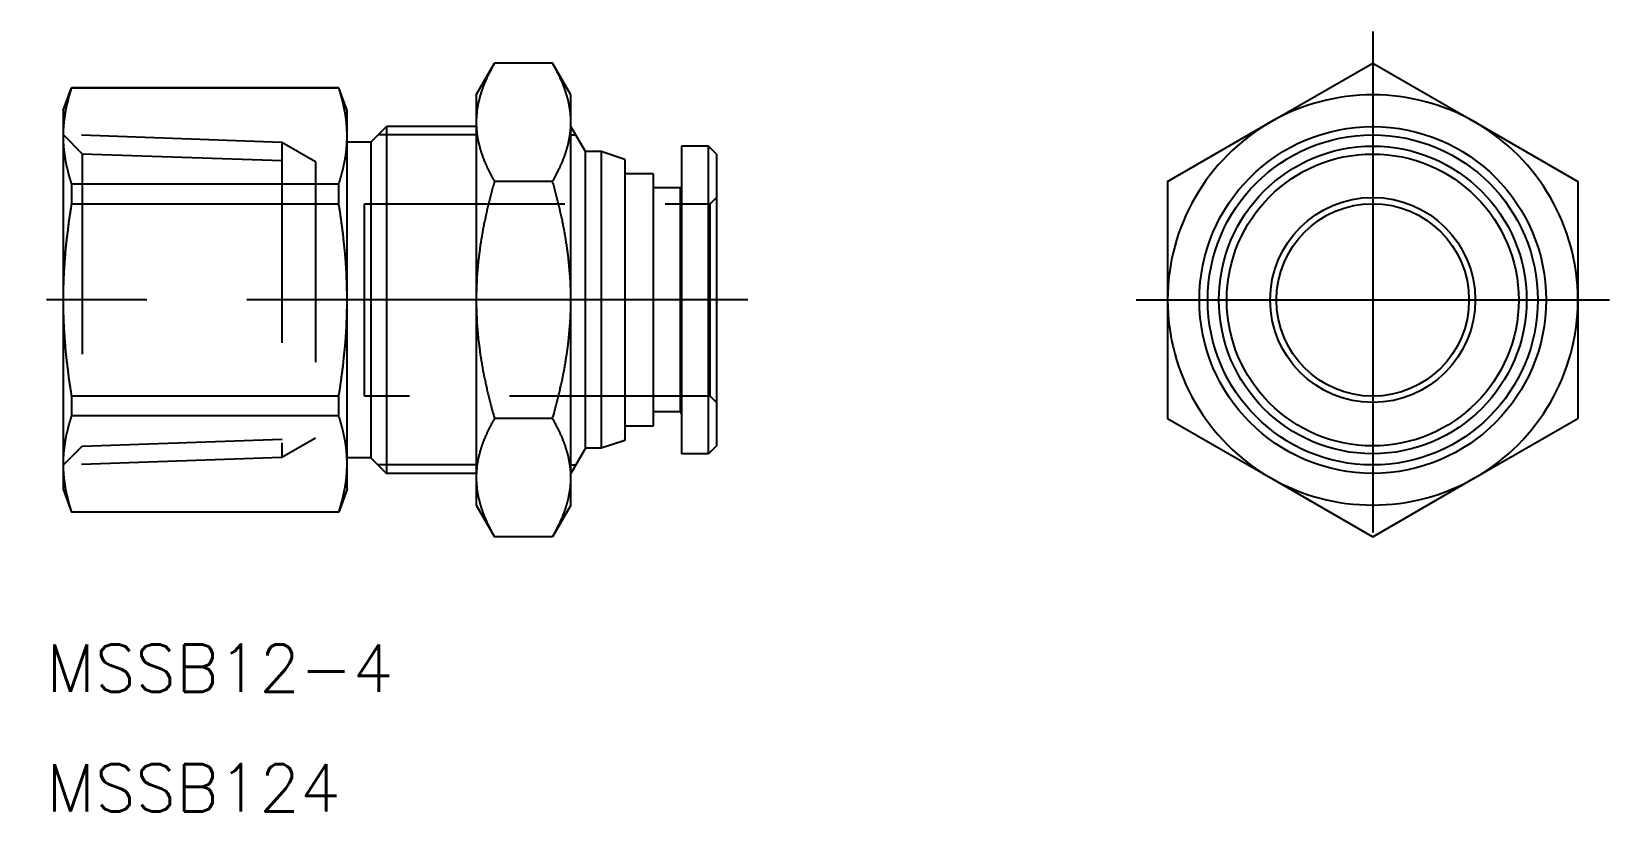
# Model space of a CAD drawing. Extents: x -2 to 98, y -32 to 17.
import ezdxf

# ---------------------------------------------------------------- set-up
doc = ezdxf.new("R2010")
doc.units = 0
doc.linetypes.add('CENTER', pattern=[50.8, 31.75, -6.35, 6.35, -6.35])
doc.linetypes.add('DASHED', pattern=[19.05, 12.7, -6.35])
doc.layers.get('0').update_dxf_attribs({"linetype": 'CONTINUOUS'})
doc.layers.add('CENTER', color=1, linetype='CENTER')
doc.styles.get("Standard").update_dxf_attribs({"font": 'txt.shx', "height": 3, "bigfont": 'bigfont.shx'})

msp = doc.modelspace()

# ---------------------------------------------------------------- texts
at = {"color": 7, "linetype": 'CONTINUOUS'}
for s, p in [('MSSB12-4', (-1.07, -24.83)), ('MSSB124', (-1.07, -32.42))]:
    msp.add_text(s, height=3, dxfattribs=at).set_placement(p)

# ---------------------------------------------------------------- linework, layer by layer
at = {"color": 7, "linetype": 'CONTINUOUS'}
for p, q in [((26.18, 13), (27.34, 15.01)), ((31.02, 15.01), (27.34, 15.01)), ((32.18, 13), (31.02, 15.01)), ((76.5, 11.26), (83, 15.01)), ((83, 15.01), (89.5, 11.26)), ((0, 12), (0.53, 13.45)), ((17.47, 13.45), (0.53, 13.45)), ((0.53, 13.45), (0.53, 13.43)), ((17.47, 13.43), (0.53, 13.43)), ((18, 12), (17.47, 13.45)), ((17.47, 13.43), (17.47, 13.45)), ((26.18, 13), (26.18, 11.26)), ((32.18, 11.26), (32.18, 13)), ((0, 12), (0, 10.39)), ((18, 10.39), (18, 12)), ((26.18, 11.26), (26.18, 0)), ((32.18, 0), (32.18, 11.26)), ((70, 7.51), (76.5, 11.26)), ((89.5, 11.26), (96, 7.51)), ((0, 10.39), (0, 0)), ((18, 0), (18, 10.39)), ((19.5, 10), (20.5, 11)), ((20.5, 11), (20.5, -11)), ((26.18, 11), (20.5, 11)), ((33.1, 9.4), (32.18, 10.99)), ((19.5, 10), (18, 10)), ((19.5, 10), (19.5, -10)), ((33.1, -9.4), (33.1, 9.4)), ((34.1, 9.4), (33.1, 9.4)), ((34.1, 9.4), (34.1, -9.4)), ((35.6, 8.9), (34.1, 9.4)), ((39.2, 9.75), (39.2, -9.75)), ((40.9, 9.75), (39.2, 9.75)), ((40.9, -9.75), (40.9, 9.75)), ((41.4, 9.25), (40.9, 9.75)), ((41.4, 9.25), (41.4, -9.25)), ((35.6, 8.9), (35.6, -8.9)), ((0.53, 7.35), (17.47, 7.35)), ((0.53, 7.35), (0.53, 6.07)), ((17.47, 6.07), (17.47, 7.35)), ((31.02, 7.51), (27.34, 7.51)), ((37.4, 8), (35.6, 8)), ((37.4, 8), (37.4, -8)), ((39.1, 7.1), (37.4, 7.1)), ((39.1, 7.1), (39.2, 7.2)), ((39.1, 7.1), (39.1, -7.1)), ((70, 7.51), (70, 0)), ((96, 7.51), (96, 0)), ((17.47, 6.07), (0.53, 6.07)), ((0, 0), (0, -10.39)), ((18, -10.39), (18, 0)), ((26.18, 0), (26.18, -11.26)), ((32.18, -11.26), (32.18, 0)), ((70, 0), (70, -7.51)), ((96, 0), (96, -7.51)), ((0.53, -6.07), (0.53, -7.35)), ((0.53, -6.07), (17.47, -6.07)), ((17.47, -7.35), (17.47, -6.07)), ((17.47, -7.35), (0.53, -7.35)), ((31.02, -7.51), (27.34, -7.51)), ((37.4, -8), (35.6, -8)), ((39.1, -7.1), (37.4, -7.1)), ((39.1, -7.1), (39.2, -7.2)), ((70, -7.51), (76.5, -11.26)), ((89.5, -11.26), (96, -7.51)), ((35.6, -8.9), (34.1, -9.4)), ((19.5, -10), (18, -10)), ((19.5, -10), (20.5, -11)), ((33.1, -9.4), (32.18, -10.99)), ((34.1, -9.4), (33.1, -9.4)), ((40.9, -9.75), (39.2, -9.75)), ((41.4, -9.25), (40.9, -9.75)), ((0, -10.39), (0, -12)), ((18, -12), (18, -10.39)), ((26.18, -11), (20.5, -11)), ((0, -12), (0.53, -13.45)), ((18, -12), (17.47, -13.45)), ((26.18, -11.26), (26.18, -13)), ((32.18, -13), (32.18, -11.26)), ((76.5, -11.26), (83, -15.01)), ((83, -15.01), (89.5, -11.26)), ((26.18, -13), (27.34, -15.01)), ((32.18, -13), (31.02, -15.01)), ((0.53, -13.43), (17.47, -13.43)), ((0.53, -13.43), (0.53, -13.45)), ((17.47, -13.45), (0.53, -13.45)), ((17.47, -13.45), (17.47, -13.43)), ((31.02, -15.01), (27.34, -15.01))]:
    msp.add_line(p, q, dxfattribs=at)
at = {"color": 3, "linetype": 'DASHED'}
for p, q in [((13.86, 9.99), (0, 10.48)), ((0, 10.48), (1.2, 9.27)), ((1.2, 9.27), (1.2, -9.27)), ((1.2, 9.27), (16, 8.76)), ((13.86, 9.99), (13.86, -9.99)), ((16, 8.76), (13.86, 9.99)), ((16, 8.76), (16, -8.76)), ((19.1, 6.1), (41, 6.1)), ((19.1, -6.1), (19.1, 6.1)), ((41, 6.1), (41.4, 6.5)), ((41, -6.1), (41, 6.1)), ((41, -6.1), (19.1, -6.1)), ((41.4, -6.5), (41, -6.1)), ((1.2, -9.27), (16, -8.76)), ((16, -8.76), (13.86, -9.99)), ((0, -10.48), (1.2, -9.27)), ((13.86, -9.99), (0, -10.48))]:
    msp.add_line(p, q, dxfattribs=at)
at = {"color": 3, "linetype": 'CONTINUOUS'}
for p, q in [((26.18, 10.46), (19.96, 10.46)), ((32.18, 10.46), (32.49, 10.46)), ((26.18, -10.46), (19.96, -10.46)), ((32.18, -10.46), (32.49, -10.46))]:
    msp.add_line(p, q, dxfattribs=at)
at = {"color": 7}
for points in [[(27.34, 15.01, 0), (27.32, 14.97, 0), (27.29, 14.93, 0), (27.27, 14.88, 0), (27.24, 14.84, 0), (27.22, 14.8, 0), (27.2, 14.76, 0), (27.17, 14.71, 0), (27.15, 14.67, 0), (27.13, 14.63, 0), (27.11, 14.59, 0), (27.09, 14.55, 0), (27.06, 14.51, 0), (27.04, 14.46, 0), (27.02, 14.42, 0), (27, 14.38, 0), (26.98, 14.34, 0), (26.96, 14.3, 0), (26.94, 14.26, 0), (26.92, 14.22, 0), (26.9, 14.18, 0), (26.88, 14.14, 0), (26.86, 14.1, 0), (26.85, 14.06, 0), (26.83, 14.02, 0), (26.81, 13.98, 0), (26.79, 13.94, 0), (26.77, 13.9, 0), (26.76, 13.86, 0), (26.74, 13.82, 0), (26.72, 13.78, 0), (26.71, 13.74, 0), (26.69, 13.7, 0), (26.67, 13.66, 0), (26.66, 13.62, 0), (26.64, 13.58, 0), (26.63, 13.54, 0), (26.61, 13.5, 0), (26.6, 13.46, 0), (26.58, 13.42, 0), (26.57, 13.38, 0), (26.56, 13.34, 0), (26.54, 13.3, 0), (26.53, 13.26, 0), (26.52, 13.23, 0), (26.5, 13.19, 0), (26.49, 13.15, 0), (26.48, 13.11, 0), (26.47, 13.07, 0), (26.45, 13.03, 0), (26.44, 12.99, 0), (26.43, 12.95, 0), (26.42, 12.91, 0), (26.41, 12.88, 0), (26.4, 12.84, 0), (26.39, 12.8, 0), (26.38, 12.76, 0), (26.37, 12.72, 0), (26.36, 12.68, 0), (26.35, 12.65, 0), (26.34, 12.61, 0), (26.33, 12.57, 0), (26.32, 12.53, 0), (26.31, 12.49, 0), (26.31, 12.45, 0), (26.3, 12.41, 0), (26.29, 12.38, 0), (26.28, 12.34, 0), (26.28, 12.3, 0), (26.27, 12.26, 0), (26.26, 12.22, 0), (26.26, 12.18, 0), (26.25, 12.15, 0), (26.24, 12.11, 0), (26.24, 12.07, 0), (26.23, 12.03, 0), (26.23, 11.99, 0), (26.22, 11.95, 0), (26.22, 11.92, 0), (26.21, 11.88, 0), (26.21, 11.84, 0), (26.21, 11.8, 0), (26.2, 11.76, 0), (26.2, 11.72, 0), (26.2, 11.68, 0), (26.19, 11.65, 0), (26.19, 11.61, 0), (26.19, 11.57, 0), (26.19, 11.53, 0), (26.18, 11.49, 0), (26.18, 11.45, 0), (26.18, 11.41, 0), (26.18, 11.38, 0), (26.18, 11.34, 0), (26.18, 11.3, 0), (26.18, 11.26, 0)], [(32.18, 11.26, 0), (32.18, 11.3, 0), (32.18, 11.34, 0), (32.18, 11.38, 0), (32.18, 11.41, 0), (32.18, 11.45, 0), (32.18, 11.49, 0), (32.17, 11.53, 0), (32.17, 11.57, 0), (32.17, 11.61, 0), (32.17, 11.65, 0), (32.16, 11.68, 0), (32.16, 11.72, 0), (32.16, 11.76, 0), (32.15, 11.8, 0), (32.15, 11.84, 0), (32.15, 11.88, 0), (32.14, 11.92, 0), (32.14, 11.95, 0), (32.13, 11.99, 0), (32.13, 12.03, 0), (32.12, 12.07, 0), (32.12, 12.11, 0), (32.11, 12.15, 0), (32.1, 12.18, 0), (32.1, 12.22, 0), (32.09, 12.26, 0), (32.08, 12.3, 0), (32.08, 12.34, 0), (32.07, 12.38, 0), (32.06, 12.41, 0), (32.05, 12.45, 0), (32.05, 12.49, 0), (32.04, 12.53, 0), (32.03, 12.57, 0), (32.02, 12.61, 0), (32.01, 12.65, 0), (32, 12.68, 0), (31.99, 12.72, 0), (31.98, 12.76, 0), (31.97, 12.8, 0), (31.96, 12.84, 0), (31.95, 12.88, 0), (31.94, 12.91, 0), (31.93, 12.95, 0), (31.92, 12.99, 0), (31.91, 13.03, 0), (31.89, 13.07, 0), (31.88, 13.11, 0), (31.87, 13.15, 0), (31.86, 13.19, 0), (31.84, 13.23, 0), (31.83, 13.26, 0), (31.82, 13.3, 0), (31.8, 13.34, 0), (31.79, 13.38, 0), (31.78, 13.42, 0), (31.76, 13.46, 0), (31.75, 13.5, 0), (31.73, 13.54, 0), (31.72, 13.58, 0), (31.7, 13.62, 0), (31.69, 13.66, 0), (31.67, 13.7, 0), (31.65, 13.74, 0), (31.64, 13.78, 0), (31.62, 13.82, 0), (31.6, 13.86, 0), (31.59, 13.9, 0), (31.57, 13.94, 0), (31.55, 13.98, 0), (31.53, 14.02, 0), (31.51, 14.06, 0), (31.5, 14.1, 0), (31.48, 14.14, 0), (31.46, 14.18, 0), (31.44, 14.22, 0), (31.42, 14.26, 0), (31.4, 14.3, 0), (31.38, 14.34, 0), (31.36, 14.38, 0), (31.34, 14.42, 0), (31.32, 14.46, 0), (31.3, 14.51, 0), (31.27, 14.55, 0), (31.25, 14.59, 0), (31.23, 14.63, 0), (31.21, 14.67, 0), (31.19, 14.71, 0), (31.16, 14.76, 0), (31.14, 14.8, 0), (31.12, 14.84, 0), (31.09, 14.88, 0), (31.07, 14.93, 0), (31.04, 14.97, 0), (31.02, 15.01, 0)], [(0.53, 13.43, 0), (0.52, 13.4, 0), (0.51, 13.36, 0), (0.49, 13.33, 0), (0.48, 13.29, 0), (0.47, 13.26, 0), (0.46, 13.23, 0), (0.45, 13.19, 0), (0.44, 13.16, 0), (0.43, 13.12, 0), (0.42, 13.09, 0), (0.41, 13.06, 0), (0.4, 13.02, 0), (0.39, 12.99, 0), (0.38, 12.96, 0), (0.37, 12.92, 0), (0.36, 12.89, 0), (0.35, 12.86, 0), (0.35, 12.82, 0), (0.34, 12.79, 0), (0.33, 12.76, 0), (0.32, 12.73, 0), (0.31, 12.69, 0), (0.3, 12.66, 0), (0.29, 12.63, 0), (0.29, 12.6, 0), (0.28, 12.56, 0), (0.27, 12.53, 0), (0.26, 12.5, 0), (0.25, 12.47, 0), (0.25, 12.43, 0), (0.24, 12.4, 0), (0.23, 12.37, 0), (0.22, 12.34, 0), (0.22, 12.31, 0), (0.21, 12.27, 0), (0.2, 12.24, 0), (0.2, 12.21, 0), (0.19, 12.18, 0), (0.18, 12.15, 0), (0.18, 12.11, 0), (0.17, 12.08, 0), (0.16, 12.05, 0), (0.16, 12.02, 0), (0.15, 11.99, 0), (0.15, 11.96, 0), (0.14, 11.92, 0), (0.13, 11.89, 0), (0.13, 11.86, 0), (0.12, 11.83, 0), (0.12, 11.8, 0), (0.11, 11.77, 0), (0.11, 11.73, 0), (0.1, 11.7, 0), (0.1, 11.67, 0), (0.09, 11.64, 0), (0.09, 11.61, 0), (0.08, 11.58, 0), (0.08, 11.55, 0), (0.08, 11.52, 0), (0.07, 11.48, 0), (0.07, 11.45, 0), (0.06, 11.42, 0), (0.06, 11.39, 0), (0.06, 11.36, 0), (0.05, 11.33, 0), (0.05, 11.3, 0), (0.05, 11.27, 0), (0.04, 11.24, 0), (0.04, 11.2, 0), (0.04, 11.17, 0), (0.03, 11.14, 0), (0.03, 11.11, 0), (0.03, 11.08, 0), (0.03, 11.05, 0), (0.02, 11.02, 0), (0.02, 10.99, 0), (0.02, 10.95, 0), (0.02, 10.92, 0), (0.02, 10.89, 0), (0.01, 10.86, 0), (0.01, 10.83, 0), (0.01, 10.8, 0), (0.01, 10.77, 0), (0.01, 10.74, 0), (0.01, 10.71, 0), (0, 10.67, 0), (0, 10.64, 0), (0, 10.61, 0), (0, 10.58, 0), (0, 10.55, 0), (0, 10.52, 0), (0, 10.49, 0), (0, 10.46, 0), (0, 10.42, 0), (0, 10.39, 0)], [(18, 10.39, 0), (18, 10.42, 0), (18, 10.46, 0), (18, 10.49, 0), (18, 10.52, 0), (18, 10.55, 0), (18, 10.58, 0), (18, 10.61, 0), (18, 10.64, 0), (18, 10.67, 0), (17.99, 10.71, 0), (17.99, 10.74, 0), (17.99, 10.77, 0), (17.99, 10.8, 0), (17.99, 10.83, 0), (17.99, 10.86, 0), (17.98, 10.89, 0), (17.98, 10.92, 0), (17.98, 10.95, 0), (17.98, 10.99, 0), (17.98, 11.02, 0), (17.97, 11.05, 0), (17.97, 11.08, 0), (17.97, 11.11, 0), (17.97, 11.14, 0), (17.96, 11.17, 0), (17.96, 11.2, 0), (17.96, 11.24, 0), (17.95, 11.27, 0), (17.95, 11.3, 0), (17.95, 11.33, 0), (17.94, 11.36, 0), (17.94, 11.39, 0), (17.94, 11.42, 0), (17.93, 11.45, 0), (17.93, 11.48, 0), (17.92, 11.52, 0), (17.92, 11.55, 0), (17.92, 11.58, 0), (17.91, 11.61, 0), (17.91, 11.64, 0), (17.9, 11.67, 0), (17.9, 11.7, 0), (17.89, 11.73, 0), (17.89, 11.77, 0), (17.88, 11.8, 0), (17.88, 11.83, 0), (17.87, 11.86, 0), (17.87, 11.89, 0), (17.86, 11.92, 0), (17.85, 11.96, 0), (17.85, 11.99, 0), (17.84, 12.02, 0), (17.84, 12.05, 0), (17.83, 12.08, 0), (17.82, 12.11, 0), (17.82, 12.15, 0), (17.81, 12.18, 0), (17.8, 12.21, 0), (17.8, 12.24, 0), (17.79, 12.27, 0), (17.78, 12.31, 0), (17.78, 12.34, 0), (17.77, 12.37, 0), (17.76, 12.4, 0), (17.75, 12.43, 0), (17.75, 12.47, 0), (17.74, 12.5, 0), (17.73, 12.53, 0), (17.72, 12.56, 0), (17.71, 12.6, 0), (17.71, 12.63, 0), (17.7, 12.66, 0), (17.69, 12.69, 0), (17.68, 12.73, 0), (17.67, 12.76, 0), (17.66, 12.79, 0), (17.65, 12.82, 0), (17.65, 12.86, 0), (17.64, 12.89, 0), (17.63, 12.92, 0), (17.62, 12.96, 0), (17.61, 12.99, 0), (17.6, 13.02, 0), (17.59, 13.06, 0), (17.58, 13.09, 0), (17.57, 13.12, 0), (17.56, 13.16, 0), (17.55, 13.19, 0), (17.54, 13.23, 0), (17.53, 13.26, 0), (17.52, 13.29, 0), (17.51, 13.33, 0), (17.49, 13.36, 0), (17.48, 13.4, 0), (17.47, 13.43, 0)], [(26.18, 11.26, 0), (26.18, 11.22, 0), (26.18, 11.18, 0), (26.18, 11.14, 0), (26.18, 11.1, 0), (26.18, 11.06, 0), (26.18, 11.03, 0), (26.19, 10.99, 0), (26.19, 10.95, 0), (26.19, 10.91, 0), (26.19, 10.87, 0), (26.2, 10.83, 0), (26.2, 10.79, 0), (26.2, 10.75, 0), (26.21, 10.72, 0), (26.21, 10.68, 0), (26.21, 10.64, 0), (26.22, 10.6, 0), (26.22, 10.56, 0), (26.23, 10.52, 0), (26.23, 10.49, 0), (26.24, 10.45, 0), (26.24, 10.41, 0), (26.25, 10.37, 0), (26.26, 10.33, 0), (26.26, 10.29, 0), (26.27, 10.26, 0), (26.28, 10.22, 0), (26.28, 10.18, 0), (26.29, 10.14, 0), (26.3, 10.1, 0), (26.31, 10.06, 0), (26.31, 10.03, 0), (26.32, 9.99, 0), (26.33, 9.95, 0), (26.34, 9.91, 0), (26.35, 9.87, 0), (26.36, 9.83, 0), (26.37, 9.79, 0), (26.38, 9.76, 0), (26.39, 9.72, 0), (26.4, 9.68, 0), (26.41, 9.64, 0), (26.42, 9.6, 0), (26.43, 9.56, 0), (26.44, 9.52, 0), (26.45, 9.49, 0), (26.47, 9.45, 0), (26.48, 9.41, 0), (26.49, 9.37, 0), (26.5, 9.33, 0), (26.52, 9.29, 0), (26.53, 9.25, 0), (26.54, 9.21, 0), (26.56, 9.17, 0), (26.57, 9.14, 0), (26.58, 9.1, 0), (26.6, 9.06, 0), (26.61, 9.02, 0), (26.63, 8.98, 0), (26.64, 8.94, 0), (26.66, 8.9, 0), (26.67, 8.86, 0), (26.69, 8.82, 0), (26.71, 8.78, 0), (26.72, 8.74, 0), (26.74, 8.7, 0), (26.76, 8.66, 0), (26.77, 8.62, 0), (26.79, 8.58, 0), (26.81, 8.54, 0), (26.83, 8.5, 0), (26.85, 8.46, 0), (26.86, 8.42, 0), (26.88, 8.38, 0), (26.9, 8.34, 0), (26.92, 8.3, 0), (26.94, 8.26, 0), (26.96, 8.22, 0), (26.98, 8.18, 0), (27, 8.13, 0), (27.02, 8.09, 0), (27.04, 8.05, 0), (27.06, 8.01, 0), (27.09, 7.97, 0), (27.11, 7.93, 0), (27.13, 7.89, 0), (27.15, 7.84, 0), (27.17, 7.8, 0), (27.2, 7.76, 0), (27.22, 7.72, 0), (27.24, 7.68, 0), (27.27, 7.63, 0), (27.29, 7.59, 0), (27.32, 7.55, 0), (27.34, 7.51, 0)], [(31.02, 7.51, 0), (31.04, 7.55, 0), (31.07, 7.59, 0), (31.09, 7.63, 0), (31.12, 7.68, 0), (31.14, 7.72, 0), (31.16, 7.76, 0), (31.19, 7.8, 0), (31.21, 7.84, 0), (31.23, 7.89, 0), (31.25, 7.93, 0), (31.27, 7.97, 0), (31.3, 8.01, 0), (31.32, 8.05, 0), (31.34, 8.09, 0), (31.36, 8.13, 0), (31.38, 8.18, 0), (31.4, 8.22, 0), (31.42, 8.26, 0), (31.44, 8.3, 0), (31.46, 8.34, 0), (31.48, 8.38, 0), (31.5, 8.42, 0), (31.51, 8.46, 0), (31.53, 8.5, 0), (31.55, 8.54, 0), (31.57, 8.58, 0), (31.59, 8.62, 0), (31.6, 8.66, 0), (31.62, 8.7, 0), (31.64, 8.74, 0), (31.65, 8.78, 0), (31.67, 8.82, 0), (31.69, 8.86, 0), (31.7, 8.9, 0), (31.72, 8.94, 0), (31.73, 8.98, 0), (31.75, 9.02, 0), (31.76, 9.06, 0), (31.78, 9.1, 0), (31.79, 9.14, 0), (31.8, 9.17, 0), (31.82, 9.21, 0), (31.83, 9.25, 0), (31.84, 9.29, 0), (31.86, 9.33, 0), (31.87, 9.37, 0), (31.88, 9.41, 0), (31.89, 9.45, 0), (31.91, 9.49, 0), (31.92, 9.52, 0), (31.93, 9.56, 0), (31.94, 9.6, 0), (31.95, 9.64, 0), (31.96, 9.68, 0), (31.97, 9.72, 0), (31.98, 9.76, 0), (31.99, 9.79, 0), (32, 9.83, 0), (32.01, 9.87, 0), (32.02, 9.91, 0), (32.03, 9.95, 0), (32.04, 9.99, 0), (32.05, 10.03, 0), (32.05, 10.06, 0), (32.06, 10.1, 0), (32.07, 10.14, 0), (32.08, 10.18, 0), (32.08, 10.22, 0), (32.09, 10.26, 0), (32.1, 10.29, 0), (32.1, 10.33, 0), (32.11, 10.37, 0), (32.12, 10.41, 0), (32.12, 10.45, 0), (32.13, 10.49, 0), (32.13, 10.52, 0), (32.14, 10.56, 0), (32.14, 10.6, 0), (32.15, 10.64, 0), (32.15, 10.68, 0), (32.15, 10.72, 0), (32.16, 10.75, 0), (32.16, 10.79, 0), (32.16, 10.83, 0), (32.17, 10.87, 0), (32.17, 10.91, 0), (32.17, 10.95, 0), (32.17, 10.99, 0), (32.18, 11.03, 0), (32.18, 11.06, 0), (32.18, 11.1, 0), (32.18, 11.14, 0), (32.18, 11.18, 0), (32.18, 11.22, 0), (32.18, 11.26, 0)], [(0, 10.39, 0), (0, 10.36, 0), (0, 10.33, 0), (0, 10.3, 0), (0, 10.27, 0), (0, 10.24, 0), (0, 10.2, 0), (0, 10.17, 0), (0, 10.14, 0), (0, 10.11, 0), (0.01, 10.08, 0), (0.01, 10.05, 0), (0.01, 10.02, 0), (0.01, 9.99, 0), (0.01, 9.95, 0), (0.01, 9.92, 0), (0.02, 9.89, 0), (0.02, 9.86, 0), (0.02, 9.83, 0), (0.02, 9.8, 0), (0.02, 9.77, 0), (0.03, 9.74, 0), (0.03, 9.71, 0), (0.03, 9.67, 0), (0.03, 9.64, 0), (0.04, 9.61, 0), (0.04, 9.58, 0), (0.04, 9.55, 0), (0.05, 9.52, 0), (0.05, 9.49, 0), (0.05, 9.46, 0), (0.06, 9.42, 0), (0.06, 9.39, 0), (0.06, 9.36, 0), (0.07, 9.33, 0), (0.07, 9.3, 0), (0.08, 9.27, 0), (0.08, 9.24, 0), (0.08, 9.21, 0), (0.09, 9.18, 0), (0.09, 9.14, 0), (0.1, 9.11, 0), (0.1, 9.08, 0), (0.11, 9.05, 0), (0.11, 9.02, 0), (0.12, 8.99, 0), (0.12, 8.96, 0), (0.13, 8.92, 0), (0.13, 8.89, 0), (0.14, 8.86, 0), (0.15, 8.83, 0), (0.15, 8.8, 0), (0.16, 8.77, 0), (0.16, 8.73, 0), (0.17, 8.7, 0), (0.18, 8.67, 0), (0.18, 8.64, 0), (0.19, 8.61, 0), (0.2, 8.58, 0), (0.2, 8.54, 0), (0.21, 8.51, 0), (0.22, 8.48, 0), (0.22, 8.45, 0), (0.23, 8.42, 0), (0.24, 8.38, 0), (0.25, 8.35, 0), (0.25, 8.32, 0), (0.26, 8.29, 0), (0.27, 8.25, 0), (0.28, 8.22, 0), (0.29, 8.19, 0), (0.29, 8.16, 0), (0.3, 8.12, 0), (0.31, 8.09, 0), (0.32, 8.06, 0), (0.33, 8.03, 0), (0.34, 7.99, 0), (0.35, 7.96, 0), (0.35, 7.93, 0), (0.36, 7.89, 0), (0.37, 7.86, 0), (0.38, 7.83, 0), (0.39, 7.79, 0), (0.4, 7.76, 0), (0.41, 7.73, 0), (0.42, 7.69, 0), (0.43, 7.66, 0), (0.44, 7.63, 0), (0.45, 7.59, 0), (0.46, 7.56, 0), (0.47, 7.53, 0), (0.48, 7.49, 0), (0.49, 7.46, 0), (0.51, 7.42, 0), (0.52, 7.39, 0), (0.53, 7.35, 0)], [(17.47, 7.35, 0), (17.48, 7.39, 0), (17.49, 7.42, 0), (17.51, 7.46, 0), (17.52, 7.49, 0), (17.53, 7.53, 0), (17.54, 7.56, 0), (17.55, 7.59, 0), (17.56, 7.63, 0), (17.57, 7.66, 0), (17.58, 7.69, 0), (17.59, 7.73, 0), (17.6, 7.76, 0), (17.61, 7.79, 0), (17.62, 7.83, 0), (17.63, 7.86, 0), (17.64, 7.89, 0), (17.65, 7.93, 0), (17.65, 7.96, 0), (17.66, 7.99, 0), (17.67, 8.03, 0), (17.68, 8.06, 0), (17.69, 8.09, 0), (17.7, 8.12, 0), (17.71, 8.16, 0), (17.71, 8.19, 0), (17.72, 8.22, 0), (17.73, 8.25, 0), (17.74, 8.29, 0), (17.75, 8.32, 0), (17.75, 8.35, 0), (17.76, 8.38, 0), (17.77, 8.42, 0), (17.78, 8.45, 0), (17.78, 8.48, 0), (17.79, 8.51, 0), (17.8, 8.54, 0), (17.8, 8.58, 0), (17.81, 8.61, 0), (17.82, 8.64, 0), (17.82, 8.67, 0), (17.83, 8.7, 0), (17.84, 8.73, 0), (17.84, 8.77, 0), (17.85, 8.8, 0), (17.85, 8.83, 0), (17.86, 8.86, 0), (17.87, 8.89, 0), (17.87, 8.92, 0), (17.88, 8.96, 0), (17.88, 8.99, 0), (17.89, 9.02, 0), (17.89, 9.05, 0), (17.9, 9.08, 0), (17.9, 9.11, 0), (17.91, 9.14, 0), (17.91, 9.18, 0), (17.92, 9.21, 0), (17.92, 9.24, 0), (17.92, 9.27, 0), (17.93, 9.3, 0), (17.93, 9.33, 0), (17.94, 9.36, 0), (17.94, 9.39, 0), (17.94, 9.42, 0), (17.95, 9.46, 0), (17.95, 9.49, 0), (17.95, 9.52, 0), (17.96, 9.55, 0), (17.96, 9.58, 0), (17.96, 9.61, 0), (17.97, 9.64, 0), (17.97, 9.67, 0), (17.97, 9.71, 0), (17.97, 9.74, 0), (17.98, 9.77, 0), (17.98, 9.8, 0), (17.98, 9.83, 0), (17.98, 9.86, 0), (17.98, 9.89, 0), (17.99, 9.92, 0), (17.99, 9.95, 0), (17.99, 9.99, 0), (17.99, 10.02, 0), (17.99, 10.05, 0), (17.99, 10.08, 0), (18, 10.11, 0), (18, 10.14, 0), (18, 10.17, 0), (18, 10.2, 0), (18, 10.24, 0), (18, 10.27, 0), (18, 10.3, 0), (18, 10.33, 0), (18, 10.36, 0), (18, 10.39, 0)], [(27.34, 7.51, 0), (27.32, 7.42, 0), (27.29, 7.33, 0), (27.27, 7.25, 0), (27.24, 7.16, 0), (27.22, 7.08, 0), (27.2, 7, 0), (27.17, 6.91, 0), (27.15, 6.83, 0), (27.13, 6.74, 0), (27.11, 6.66, 0), (27.09, 6.58, 0), (27.06, 6.49, 0), (27.04, 6.41, 0), (27.02, 6.33, 0), (27, 6.25, 0), (26.98, 6.17, 0), (26.96, 6.08, 0), (26.94, 6, 0), (26.92, 5.92, 0), (26.9, 5.84, 0), (26.88, 5.76, 0), (26.86, 5.68, 0), (26.85, 5.6, 0), (26.83, 5.52, 0), (26.81, 5.43, 0), (26.79, 5.35, 0), (26.77, 5.27, 0), (26.76, 5.19, 0), (26.74, 5.11, 0), (26.72, 5.04, 0), (26.71, 4.96, 0), (26.69, 4.88, 0), (26.67, 4.8, 0), (26.66, 4.72, 0), (26.64, 4.64, 0), (26.63, 4.56, 0), (26.61, 4.48, 0), (26.6, 4.4, 0), (26.58, 4.32, 0), (26.57, 4.25, 0), (26.56, 4.17, 0), (26.54, 4.09, 0), (26.53, 4.01, 0), (26.52, 3.93, 0), (26.5, 3.86, 0), (26.49, 3.78, 0), (26.48, 3.7, 0), (26.47, 3.62, 0), (26.45, 3.55, 0), (26.44, 3.47, 0), (26.43, 3.39, 0), (26.42, 3.31, 0), (26.41, 3.24, 0), (26.4, 3.16, 0), (26.39, 3.08, 0), (26.38, 3, 0), (26.37, 2.93, 0), (26.36, 2.85, 0), (26.35, 2.77, 0), (26.34, 2.7, 0), (26.33, 2.62, 0), (26.32, 2.54, 0), (26.31, 2.47, 0), (26.31, 2.39, 0), (26.3, 2.31, 0), (26.29, 2.24, 0), (26.28, 2.16, 0), (26.28, 2.08, 0), (26.27, 2.01, 0), (26.26, 1.93, 0), (26.26, 1.85, 0), (26.25, 1.78, 0), (26.24, 1.7, 0), (26.24, 1.62, 0), (26.23, 1.55, 0), (26.23, 1.47, 0), (26.22, 1.39, 0), (26.22, 1.31, 0), (26.21, 1.24, 0), (26.21, 1.16, 0), (26.21, 1.08, 0), (26.2, 1.01, 0), (26.2, 0.93, 0), (26.2, 0.85, 0), (26.19, 0.78, 0), (26.19, 0.7, 0), (26.19, 0.62, 0), (26.19, 0.54, 0), (26.18, 0.47, 0), (26.18, 0.39, 0), (26.18, 0.31, 0), (26.18, 0.23, 0), (26.18, 0.16, 0), (26.18, 0.08, 0), (26.18, 0, 0)], [(32.18, 0, 0), (32.18, 0.08, 0), (32.18, 0.16, 0), (32.18, 0.23, 0), (32.18, 0.31, 0), (32.18, 0.39, 0), (32.18, 0.47, 0), (32.17, 0.54, 0), (32.17, 0.62, 0), (32.17, 0.7, 0), (32.17, 0.78, 0), (32.16, 0.85, 0), (32.16, 0.93, 0), (32.16, 1.01, 0), (32.15, 1.08, 0), (32.15, 1.16, 0), (32.15, 1.24, 0), (32.14, 1.31, 0), (32.14, 1.39, 0), (32.13, 1.47, 0), (32.13, 1.55, 0), (32.12, 1.62, 0), (32.12, 1.7, 0), (32.11, 1.78, 0), (32.1, 1.85, 0), (32.1, 1.93, 0), (32.09, 2.01, 0), (32.08, 2.08, 0), (32.08, 2.16, 0), (32.07, 2.24, 0), (32.06, 2.31, 0), (32.05, 2.39, 0), (32.05, 2.47, 0), (32.04, 2.54, 0), (32.03, 2.62, 0), (32.02, 2.7, 0), (32.01, 2.77, 0), (32, 2.85, 0), (31.99, 2.93, 0), (31.98, 3, 0), (31.97, 3.08, 0), (31.96, 3.16, 0), (31.95, 3.24, 0), (31.94, 3.31, 0), (31.93, 3.39, 0), (31.92, 3.47, 0), (31.91, 3.55, 0), (31.89, 3.62, 0), (31.88, 3.7, 0), (31.87, 3.78, 0), (31.86, 3.86, 0), (31.84, 3.93, 0), (31.83, 4.01, 0), (31.82, 4.09, 0), (31.8, 4.17, 0), (31.79, 4.25, 0), (31.78, 4.32, 0), (31.76, 4.4, 0), (31.75, 4.48, 0), (31.73, 4.56, 0), (31.72, 4.64, 0), (31.7, 4.72, 0), (31.69, 4.8, 0), (31.67, 4.88, 0), (31.65, 4.96, 0), (31.64, 5.04, 0), (31.62, 5.11, 0), (31.6, 5.19, 0), (31.59, 5.27, 0), (31.57, 5.35, 0), (31.55, 5.43, 0), (31.53, 5.52, 0), (31.51, 5.6, 0), (31.5, 5.68, 0), (31.48, 5.76, 0), (31.46, 5.84, 0), (31.44, 5.92, 0), (31.42, 6, 0), (31.4, 6.08, 0), (31.38, 6.17, 0), (31.36, 6.25, 0), (31.34, 6.33, 0), (31.32, 6.41, 0), (31.3, 6.49, 0), (31.27, 6.58, 0), (31.25, 6.66, 0), (31.23, 6.74, 0), (31.21, 6.83, 0), (31.19, 6.91, 0), (31.16, 7, 0), (31.14, 7.08, 0), (31.12, 7.16, 0), (31.09, 7.25, 0), (31.07, 7.33, 0), (31.04, 7.42, 0), (31.02, 7.51, 0)], [(0.53, 6.07, 0), (0.52, 6.01, 0), (0.51, 5.94, 0), (0.49, 5.87, 0), (0.48, 5.8, 0), (0.47, 5.73, 0), (0.46, 5.67, 0), (0.45, 5.6, 0), (0.44, 5.53, 0), (0.43, 5.46, 0), (0.42, 5.4, 0), (0.41, 5.33, 0), (0.4, 5.26, 0), (0.39, 5.2, 0), (0.38, 5.13, 0), (0.37, 5.06, 0), (0.36, 5, 0), (0.35, 4.93, 0), (0.35, 4.86, 0), (0.34, 4.8, 0), (0.33, 4.73, 0), (0.32, 4.67, 0), (0.31, 4.6, 0), (0.3, 4.54, 0), (0.29, 4.47, 0), (0.29, 4.41, 0), (0.28, 4.34, 0), (0.27, 4.28, 0), (0.26, 4.21, 0), (0.25, 4.15, 0), (0.25, 4.08, 0), (0.24, 4.02, 0), (0.23, 3.95, 0), (0.22, 3.89, 0), (0.22, 3.83, 0), (0.21, 3.76, 0), (0.2, 3.7, 0), (0.2, 3.63, 0), (0.19, 3.57, 0), (0.18, 3.51, 0), (0.18, 3.44, 0), (0.17, 3.38, 0), (0.16, 3.32, 0), (0.16, 3.25, 0), (0.15, 3.19, 0), (0.15, 3.13, 0), (0.14, 3.06, 0), (0.13, 3, 0), (0.13, 2.94, 0), (0.12, 2.87, 0), (0.12, 2.81, 0), (0.11, 2.75, 0), (0.11, 2.69, 0), (0.1, 2.62, 0), (0.1, 2.56, 0), (0.09, 2.5, 0), (0.09, 2.43, 0), (0.08, 2.37, 0), (0.08, 2.31, 0), (0.08, 2.25, 0), (0.07, 2.18, 0), (0.07, 2.12, 0), (0.06, 2.06, 0), (0.06, 2, 0), (0.06, 1.93, 0), (0.05, 1.87, 0), (0.05, 1.81, 0), (0.05, 1.75, 0), (0.04, 1.69, 0), (0.04, 1.62, 0), (0.04, 1.56, 0), (0.03, 1.5, 0), (0.03, 1.44, 0), (0.03, 1.37, 0), (0.03, 1.31, 0), (0.02, 1.25, 0), (0.02, 1.19, 0), (0.02, 1.13, 0), (0.02, 1.06, 0), (0.02, 1, 0), (0.01, 0.94, 0), (0.01, 0.88, 0), (0.01, 0.81, 0), (0.01, 0.75, 0), (0.01, 0.69, 0), (0.01, 0.63, 0), (0, 0.56, 0), (0, 0.5, 0), (0, 0.44, 0), (0, 0.38, 0), (0, 0.31, 0), (0, 0.25, 0), (0, 0.19, 0), (0, 0.13, 0), (0, 0.06, 0), (0, 0, 0)], [(18, 0, 0), (18, 0.06, 0), (18, 0.13, 0), (18, 0.19, 0), (18, 0.25, 0), (18, 0.31, 0), (18, 0.38, 0), (18, 0.44, 0), (18, 0.5, 0), (18, 0.56, 0), (17.99, 0.63, 0), (17.99, 0.69, 0), (17.99, 0.75, 0), (17.99, 0.81, 0), (17.99, 0.88, 0), (17.99, 0.94, 0), (17.98, 1, 0), (17.98, 1.06, 0), (17.98, 1.13, 0), (17.98, 1.19, 0), (17.98, 1.25, 0), (17.97, 1.31, 0), (17.97, 1.37, 0), (17.97, 1.44, 0), (17.97, 1.5, 0), (17.96, 1.56, 0), (17.96, 1.62, 0), (17.96, 1.69, 0), (17.95, 1.75, 0), (17.95, 1.81, 0), (17.95, 1.87, 0), (17.94, 1.93, 0), (17.94, 2, 0), (17.94, 2.06, 0), (17.93, 2.12, 0), (17.93, 2.18, 0), (17.92, 2.25, 0), (17.92, 2.31, 0), (17.92, 2.37, 0), (17.91, 2.43, 0), (17.91, 2.5, 0), (17.9, 2.56, 0), (17.9, 2.62, 0), (17.89, 2.69, 0), (17.89, 2.75, 0), (17.88, 2.81, 0), (17.88, 2.87, 0), (17.87, 2.94, 0), (17.87, 3, 0), (17.86, 3.06, 0), (17.85, 3.13, 0), (17.85, 3.19, 0), (17.84, 3.25, 0), (17.84, 3.32, 0), (17.83, 3.38, 0), (17.82, 3.44, 0), (17.82, 3.51, 0), (17.81, 3.57, 0), (17.8, 3.63, 0), (17.8, 3.7, 0), (17.79, 3.76, 0), (17.78, 3.83, 0), (17.78, 3.89, 0), (17.77, 3.95, 0), (17.76, 4.02, 0), (17.75, 4.08, 0), (17.75, 4.15, 0), (17.74, 4.21, 0), (17.73, 4.28, 0), (17.72, 4.34, 0), (17.71, 4.41, 0), (17.71, 4.47, 0), (17.7, 4.54, 0), (17.69, 4.6, 0), (17.68, 4.67, 0), (17.67, 4.73, 0), (17.66, 4.8, 0), (17.65, 4.86, 0), (17.65, 4.93, 0), (17.64, 5, 0), (17.63, 5.06, 0), (17.62, 5.13, 0), (17.61, 5.2, 0), (17.6, 5.26, 0), (17.59, 5.33, 0), (17.58, 5.4, 0), (17.57, 5.46, 0), (17.56, 5.53, 0), (17.55, 5.6, 0), (17.54, 5.67, 0), (17.53, 5.73, 0), (17.52, 5.8, 0), (17.51, 5.87, 0), (17.49, 5.94, 0), (17.48, 6.01, 0), (17.47, 6.07, 0)], [(0, 0, 0), (0, -0.06, 0), (0, -0.13, 0), (0, -0.19, 0), (0, -0.25, 0), (0, -0.31, 0), (0, -0.38, 0), (0, -0.44, 0), (0, -0.5, 0), (0, -0.56, 0), (0.01, -0.63, 0), (0.01, -0.69, 0), (0.01, -0.75, 0), (0.01, -0.81, 0), (0.01, -0.88, 0), (0.01, -0.94, 0), (0.02, -1, 0), (0.02, -1.06, 0), (0.02, -1.13, 0), (0.02, -1.19, 0), (0.02, -1.25, 0), (0.03, -1.31, 0), (0.03, -1.37, 0), (0.03, -1.44, 0), (0.03, -1.5, 0), (0.04, -1.56, 0), (0.04, -1.62, 0), (0.04, -1.69, 0), (0.05, -1.75, 0), (0.05, -1.81, 0), (0.05, -1.87, 0), (0.06, -1.93, 0), (0.06, -2, 0), (0.06, -2.06, 0), (0.07, -2.12, 0), (0.07, -2.18, 0), (0.08, -2.25, 0), (0.08, -2.31, 0), (0.08, -2.37, 0), (0.09, -2.43, 0), (0.09, -2.5, 0), (0.1, -2.56, 0), (0.1, -2.62, 0), (0.11, -2.69, 0), (0.11, -2.75, 0), (0.12, -2.81, 0), (0.12, -2.87, 0), (0.13, -2.94, 0), (0.13, -3, 0), (0.14, -3.06, 0), (0.15, -3.13, 0), (0.15, -3.19, 0), (0.16, -3.25, 0), (0.16, -3.32, 0), (0.17, -3.38, 0), (0.18, -3.44, 0), (0.18, -3.51, 0), (0.19, -3.57, 0), (0.2, -3.63, 0), (0.2, -3.7, 0), (0.21, -3.76, 0), (0.22, -3.83, 0), (0.22, -3.89, 0), (0.23, -3.95, 0), (0.24, -4.02, 0), (0.25, -4.08, 0), (0.25, -4.15, 0), (0.26, -4.21, 0), (0.27, -4.28, 0), (0.28, -4.34, 0), (0.29, -4.41, 0), (0.29, -4.47, 0), (0.3, -4.54, 0), (0.31, -4.6, 0), (0.32, -4.67, 0), (0.33, -4.73, 0), (0.34, -4.8, 0), (0.35, -4.86, 0), (0.35, -4.93, 0), (0.36, -5, 0), (0.37, -5.06, 0), (0.38, -5.13, 0), (0.39, -5.2, 0), (0.4, -5.26, 0), (0.41, -5.33, 0), (0.42, -5.4, 0), (0.43, -5.46, 0), (0.44, -5.53, 0), (0.45, -5.6, 0), (0.46, -5.67, 0), (0.47, -5.73, 0), (0.48, -5.8, 0), (0.49, -5.87, 0), (0.51, -5.94, 0), (0.52, -6.01, 0), (0.53, -6.07, 0)], [(17.47, -6.07, 0), (17.48, -6.01, 0), (17.49, -5.94, 0), (17.51, -5.87, 0), (17.52, -5.8, 0), (17.53, -5.73, 0), (17.54, -5.67, 0), (17.55, -5.6, 0), (17.56, -5.53, 0), (17.57, -5.46, 0), (17.58, -5.4, 0), (17.59, -5.33, 0), (17.6, -5.26, 0), (17.61, -5.2, 0), (17.62, -5.13, 0), (17.63, -5.06, 0), (17.64, -5, 0), (17.65, -4.93, 0), (17.65, -4.86, 0), (17.66, -4.8, 0), (17.67, -4.73, 0), (17.68, -4.67, 0), (17.69, -4.6, 0), (17.7, -4.54, 0), (17.71, -4.47, 0), (17.71, -4.41, 0), (17.72, -4.34, 0), (17.73, -4.28, 0), (17.74, -4.21, 0), (17.75, -4.15, 0), (17.75, -4.08, 0), (17.76, -4.02, 0), (17.77, -3.95, 0), (17.78, -3.89, 0), (17.78, -3.83, 0), (17.79, -3.76, 0), (17.8, -3.7, 0), (17.8, -3.63, 0), (17.81, -3.57, 0), (17.82, -3.51, 0), (17.82, -3.44, 0), (17.83, -3.38, 0), (17.84, -3.32, 0), (17.84, -3.25, 0), (17.85, -3.19, 0), (17.85, -3.13, 0), (17.86, -3.06, 0), (17.87, -3, 0), (17.87, -2.94, 0), (17.88, -2.87, 0), (17.88, -2.81, 0), (17.89, -2.75, 0), (17.89, -2.69, 0), (17.9, -2.62, 0), (17.9, -2.56, 0), (17.91, -2.5, 0), (17.91, -2.43, 0), (17.92, -2.37, 0), (17.92, -2.31, 0), (17.92, -2.25, 0), (17.93, -2.18, 0), (17.93, -2.12, 0), (17.94, -2.06, 0), (17.94, -2, 0), (17.94, -1.93, 0), (17.95, -1.87, 0), (17.95, -1.81, 0), (17.95, -1.75, 0), (17.96, -1.69, 0), (17.96, -1.62, 0), (17.96, -1.56, 0), (17.97, -1.5, 0), (17.97, -1.44, 0), (17.97, -1.37, 0), (17.97, -1.31, 0), (17.98, -1.25, 0), (17.98, -1.19, 0), (17.98, -1.13, 0), (17.98, -1.06, 0), (17.98, -1, 0), (17.99, -0.94, 0), (17.99, -0.88, 0), (17.99, -0.81, 0), (17.99, -0.75, 0), (17.99, -0.69, 0), (17.99, -0.63, 0), (18, -0.56, 0), (18, -0.5, 0), (18, -0.44, 0), (18, -0.38, 0), (18, -0.31, 0), (18, -0.25, 0), (18, -0.19, 0), (18, -0.13, 0), (18, -0.06, 0), (18, 0, 0)], [(26.18, 0, 0), (26.18, -0.08, 0), (26.18, -0.16, 0), (26.18, -0.23, 0), (26.18, -0.31, 0), (26.18, -0.39, 0), (26.18, -0.47, 0), (26.19, -0.54, 0), (26.19, -0.62, 0), (26.19, -0.7, 0), (26.19, -0.78, 0), (26.2, -0.85, 0), (26.2, -0.93, 0), (26.2, -1.01, 0), (26.21, -1.08, 0), (26.21, -1.16, 0), (26.21, -1.24, 0), (26.22, -1.31, 0), (26.22, -1.39, 0), (26.23, -1.47, 0), (26.23, -1.55, 0), (26.24, -1.62, 0), (26.24, -1.7, 0), (26.25, -1.78, 0), (26.26, -1.85, 0), (26.26, -1.93, 0), (26.27, -2.01, 0), (26.28, -2.08, 0), (26.28, -2.16, 0), (26.29, -2.24, 0), (26.3, -2.31, 0), (26.31, -2.39, 0), (26.31, -2.47, 0), (26.32, -2.54, 0), (26.33, -2.62, 0), (26.34, -2.7, 0), (26.35, -2.77, 0), (26.36, -2.85, 0), (26.37, -2.93, 0), (26.38, -3, 0), (26.39, -3.08, 0), (26.4, -3.16, 0), (26.41, -3.24, 0), (26.42, -3.31, 0), (26.43, -3.39, 0), (26.44, -3.47, 0), (26.45, -3.55, 0), (26.47, -3.62, 0), (26.48, -3.7, 0), (26.49, -3.78, 0), (26.5, -3.86, 0), (26.52, -3.93, 0), (26.53, -4.01, 0), (26.54, -4.09, 0), (26.56, -4.17, 0), (26.57, -4.25, 0), (26.58, -4.32, 0), (26.6, -4.4, 0), (26.61, -4.48, 0), (26.63, -4.56, 0), (26.64, -4.64, 0), (26.66, -4.72, 0), (26.67, -4.8, 0), (26.69, -4.88, 0), (26.71, -4.96, 0), (26.72, -5.04, 0), (26.74, -5.11, 0), (26.76, -5.19, 0), (26.77, -5.27, 0), (26.79, -5.35, 0), (26.81, -5.43, 0), (26.83, -5.52, 0), (26.85, -5.6, 0), (26.86, -5.68, 0), (26.88, -5.76, 0), (26.9, -5.84, 0), (26.92, -5.92, 0), (26.94, -6, 0), (26.96, -6.08, 0), (26.98, -6.17, 0), (27, -6.25, 0), (27.02, -6.33, 0), (27.04, -6.41, 0), (27.06, -6.49, 0), (27.09, -6.58, 0), (27.11, -6.66, 0), (27.13, -6.74, 0), (27.15, -6.83, 0), (27.17, -6.91, 0), (27.2, -7, 0), (27.22, -7.08, 0), (27.24, -7.16, 0), (27.27, -7.25, 0), (27.29, -7.33, 0), (27.32, -7.42, 0), (27.34, -7.51, 0)], [(31.02, -7.51, 0), (31.04, -7.42, 0), (31.07, -7.33, 0), (31.09, -7.25, 0), (31.12, -7.16, 0), (31.14, -7.08, 0), (31.16, -7, 0), (31.19, -6.91, 0), (31.21, -6.83, 0), (31.23, -6.74, 0), (31.25, -6.66, 0), (31.27, -6.58, 0), (31.3, -6.49, 0), (31.32, -6.41, 0), (31.34, -6.33, 0), (31.36, -6.25, 0), (31.38, -6.17, 0), (31.4, -6.08, 0), (31.42, -6, 0), (31.44, -5.92, 0), (31.46, -5.84, 0), (31.48, -5.76, 0), (31.5, -5.68, 0), (31.51, -5.6, 0), (31.53, -5.52, 0), (31.55, -5.43, 0), (31.57, -5.35, 0), (31.59, -5.27, 0), (31.6, -5.19, 0), (31.62, -5.11, 0), (31.64, -5.04, 0), (31.65, -4.96, 0), (31.67, -4.88, 0), (31.69, -4.8, 0), (31.7, -4.72, 0), (31.72, -4.64, 0), (31.73, -4.56, 0), (31.75, -4.48, 0), (31.76, -4.4, 0), (31.78, -4.32, 0), (31.79, -4.25, 0), (31.8, -4.17, 0), (31.82, -4.09, 0), (31.83, -4.01, 0), (31.84, -3.93, 0), (31.86, -3.86, 0), (31.87, -3.78, 0), (31.88, -3.7, 0), (31.89, -3.62, 0), (31.91, -3.55, 0), (31.92, -3.47, 0), (31.93, -3.39, 0), (31.94, -3.31, 0), (31.95, -3.24, 0), (31.96, -3.16, 0), (31.97, -3.08, 0), (31.98, -3, 0), (31.99, -2.93, 0), (32, -2.85, 0), (32.01, -2.77, 0), (32.02, -2.7, 0), (32.03, -2.62, 0), (32.04, -2.54, 0), (32.05, -2.47, 0), (32.05, -2.39, 0), (32.06, -2.31, 0), (32.07, -2.24, 0), (32.08, -2.16, 0), (32.08, -2.08, 0), (32.09, -2.01, 0), (32.1, -1.93, 0), (32.1, -1.85, 0), (32.11, -1.78, 0), (32.12, -1.7, 0), (32.12, -1.62, 0), (32.13, -1.55, 0), (32.13, -1.47, 0), (32.14, -1.39, 0), (32.14, -1.31, 0), (32.15, -1.24, 0), (32.15, -1.16, 0), (32.15, -1.08, 0), (32.16, -1.01, 0), (32.16, -0.93, 0), (32.16, -0.85, 0), (32.17, -0.78, 0), (32.17, -0.7, 0), (32.17, -0.62, 0), (32.17, -0.54, 0), (32.18, -0.47, 0), (32.18, -0.39, 0), (32.18, -0.31, 0), (32.18, -0.23, 0), (32.18, -0.16, 0), (32.18, -0.08, 0), (32.18, 0, 0)], [(0.53, -7.35, 0), (0.52, -7.39, 0), (0.51, -7.42, 0), (0.49, -7.46, 0), (0.48, -7.49, 0), (0.47, -7.53, 0), (0.46, -7.56, 0), (0.45, -7.59, 0), (0.44, -7.63, 0), (0.43, -7.66, 0), (0.42, -7.69, 0), (0.41, -7.73, 0), (0.4, -7.76, 0), (0.39, -7.79, 0), (0.38, -7.83, 0), (0.37, -7.86, 0), (0.36, -7.89, 0), (0.35, -7.93, 0), (0.35, -7.96, 0), (0.34, -7.99, 0), (0.33, -8.03, 0), (0.32, -8.06, 0), (0.31, -8.09, 0), (0.3, -8.12, 0), (0.29, -8.16, 0), (0.29, -8.19, 0), (0.28, -8.22, 0), (0.27, -8.25, 0), (0.26, -8.29, 0), (0.25, -8.32, 0), (0.25, -8.35, 0), (0.24, -8.38, 0), (0.23, -8.42, 0), (0.22, -8.45, 0), (0.22, -8.48, 0), (0.21, -8.51, 0), (0.2, -8.54, 0), (0.2, -8.58, 0), (0.19, -8.61, 0), (0.18, -8.64, 0), (0.18, -8.67, 0), (0.17, -8.7, 0), (0.16, -8.73, 0), (0.16, -8.77, 0), (0.15, -8.8, 0), (0.15, -8.83, 0), (0.14, -8.86, 0), (0.13, -8.89, 0), (0.13, -8.92, 0), (0.12, -8.96, 0), (0.12, -8.99, 0), (0.11, -9.02, 0), (0.11, -9.05, 0), (0.1, -9.08, 0), (0.1, -9.11, 0), (0.09, -9.14, 0), (0.09, -9.18, 0), (0.08, -9.21, 0), (0.08, -9.24, 0), (0.08, -9.27, 0), (0.07, -9.3, 0), (0.07, -9.33, 0), (0.06, -9.36, 0), (0.06, -9.39, 0), (0.06, -9.42, 0), (0.05, -9.46, 0), (0.05, -9.49, 0), (0.05, -9.52, 0), (0.04, -9.55, 0), (0.04, -9.58, 0), (0.04, -9.61, 0), (0.03, -9.64, 0), (0.03, -9.67, 0), (0.03, -9.71, 0), (0.03, -9.74, 0), (0.02, -9.77, 0), (0.02, -9.8, 0), (0.02, -9.83, 0), (0.02, -9.86, 0), (0.02, -9.89, 0), (0.01, -9.92, 0), (0.01, -9.95, 0), (0.01, -9.99, 0), (0.01, -10.02, 0), (0.01, -10.05, 0), (0.01, -10.08, 0), (0, -10.11, 0), (0, -10.14, 0), (0, -10.17, 0), (0, -10.2, 0), (0, -10.24, 0), (0, -10.27, 0), (0, -10.3, 0), (0, -10.33, 0), (0, -10.36, 0), (0, -10.39, 0)], [(18, -10.39, 0), (18, -10.36, 0), (18, -10.33, 0), (18, -10.3, 0), (18, -10.27, 0), (18, -10.24, 0), (18, -10.2, 0), (18, -10.17, 0), (18, -10.14, 0), (18, -10.11, 0), (17.99, -10.08, 0), (17.99, -10.05, 0), (17.99, -10.02, 0), (17.99, -9.99, 0), (17.99, -9.95, 0), (17.99, -9.92, 0), (17.98, -9.89, 0), (17.98, -9.86, 0), (17.98, -9.83, 0), (17.98, -9.8, 0), (17.98, -9.77, 0), (17.97, -9.74, 0), (17.97, -9.71, 0), (17.97, -9.67, 0), (17.97, -9.64, 0), (17.96, -9.61, 0), (17.96, -9.58, 0), (17.96, -9.55, 0), (17.95, -9.52, 0), (17.95, -9.49, 0), (17.95, -9.46, 0), (17.94, -9.42, 0), (17.94, -9.39, 0), (17.94, -9.36, 0), (17.93, -9.33, 0), (17.93, -9.3, 0), (17.92, -9.27, 0), (17.92, -9.24, 0), (17.92, -9.21, 0), (17.91, -9.18, 0), (17.91, -9.14, 0), (17.9, -9.11, 0), (17.9, -9.08, 0), (17.89, -9.05, 0), (17.89, -9.02, 0), (17.88, -8.99, 0), (17.88, -8.96, 0), (17.87, -8.92, 0), (17.87, -8.89, 0), (17.86, -8.86, 0), (17.85, -8.83, 0), (17.85, -8.8, 0), (17.84, -8.77, 0), (17.84, -8.73, 0), (17.83, -8.7, 0), (17.82, -8.67, 0), (17.82, -8.64, 0), (17.81, -8.61, 0), (17.8, -8.58, 0), (17.8, -8.54, 0), (17.79, -8.51, 0), (17.78, -8.48, 0), (17.78, -8.45, 0), (17.77, -8.42, 0), (17.76, -8.38, 0), (17.75, -8.35, 0), (17.75, -8.32, 0), (17.74, -8.29, 0), (17.73, -8.25, 0), (17.72, -8.22, 0), (17.71, -8.19, 0), (17.71, -8.16, 0), (17.7, -8.12, 0), (17.69, -8.09, 0), (17.68, -8.06, 0), (17.67, -8.03, 0), (17.66, -7.99, 0), (17.65, -7.96, 0), (17.65, -7.93, 0), (17.64, -7.89, 0), (17.63, -7.86, 0), (17.62, -7.83, 0), (17.61, -7.79, 0), (17.6, -7.76, 0), (17.59, -7.73, 0), (17.58, -7.69, 0), (17.57, -7.66, 0), (17.56, -7.63, 0), (17.55, -7.59, 0), (17.54, -7.56, 0), (17.53, -7.53, 0), (17.52, -7.49, 0), (17.51, -7.46, 0), (17.49, -7.42, 0), (17.48, -7.39, 0), (17.47, -7.35, 0)], [(27.34, -7.51, 0), (27.32, -7.55, 0), (27.29, -7.59, 0), (27.27, -7.63, 0), (27.24, -7.68, 0), (27.22, -7.72, 0), (27.2, -7.76, 0), (27.17, -7.8, 0), (27.15, -7.84, 0), (27.13, -7.89, 0), (27.11, -7.93, 0), (27.09, -7.97, 0), (27.06, -8.01, 0), (27.04, -8.05, 0), (27.02, -8.09, 0), (27, -8.13, 0), (26.98, -8.18, 0), (26.96, -8.22, 0), (26.94, -8.26, 0), (26.92, -8.3, 0), (26.9, -8.34, 0), (26.88, -8.38, 0), (26.86, -8.42, 0), (26.85, -8.46, 0), (26.83, -8.5, 0), (26.81, -8.54, 0), (26.79, -8.58, 0), (26.77, -8.62, 0), (26.76, -8.66, 0), (26.74, -8.7, 0), (26.72, -8.74, 0), (26.71, -8.78, 0), (26.69, -8.82, 0), (26.67, -8.86, 0), (26.66, -8.9, 0), (26.64, -8.94, 0), (26.63, -8.98, 0), (26.61, -9.02, 0), (26.6, -9.06, 0), (26.58, -9.1, 0), (26.57, -9.14, 0), (26.56, -9.17, 0), (26.54, -9.21, 0), (26.53, -9.25, 0), (26.52, -9.29, 0), (26.5, -9.33, 0), (26.49, -9.37, 0), (26.48, -9.41, 0), (26.47, -9.45, 0), (26.45, -9.49, 0), (26.44, -9.52, 0), (26.43, -9.56, 0), (26.42, -9.6, 0), (26.41, -9.64, 0), (26.4, -9.68, 0), (26.39, -9.72, 0), (26.38, -9.76, 0), (26.37, -9.79, 0), (26.36, -9.83, 0), (26.35, -9.87, 0), (26.34, -9.91, 0), (26.33, -9.95, 0), (26.32, -9.99, 0), (26.31, -10.03, 0), (26.31, -10.06, 0), (26.3, -10.1, 0), (26.29, -10.14, 0), (26.28, -10.18, 0), (26.28, -10.22, 0), (26.27, -10.26, 0), (26.26, -10.29, 0), (26.26, -10.33, 0), (26.25, -10.37, 0), (26.24, -10.41, 0), (26.24, -10.45, 0), (26.23, -10.49, 0), (26.23, -10.52, 0), (26.22, -10.56, 0), (26.22, -10.6, 0), (26.21, -10.64, 0), (26.21, -10.68, 0), (26.21, -10.72, 0), (26.2, -10.75, 0), (26.2, -10.79, 0), (26.2, -10.83, 0), (26.19, -10.87, 0), (26.19, -10.91, 0), (26.19, -10.95, 0), (26.19, -10.99, 0), (26.18, -11.03, 0), (26.18, -11.06, 0), (26.18, -11.1, 0), (26.18, -11.14, 0), (26.18, -11.18, 0), (26.18, -11.22, 0), (26.18, -11.26, 0)], [(32.18, -11.26, 0), (32.18, -11.22, 0), (32.18, -11.18, 0), (32.18, -11.14, 0), (32.18, -11.1, 0), (32.18, -11.06, 0), (32.18, -11.03, 0), (32.17, -10.99, 0), (32.17, -10.95, 0), (32.17, -10.91, 0), (32.17, -10.87, 0), (32.16, -10.83, 0), (32.16, -10.79, 0), (32.16, -10.75, 0), (32.15, -10.72, 0), (32.15, -10.68, 0), (32.15, -10.64, 0), (32.14, -10.6, 0), (32.14, -10.56, 0), (32.13, -10.52, 0), (32.13, -10.49, 0), (32.12, -10.45, 0), (32.12, -10.41, 0), (32.11, -10.37, 0), (32.1, -10.33, 0), (32.1, -10.29, 0), (32.09, -10.26, 0), (32.08, -10.22, 0), (32.08, -10.18, 0), (32.07, -10.14, 0), (32.06, -10.1, 0), (32.05, -10.06, 0), (32.05, -10.03, 0), (32.04, -9.99, 0), (32.03, -9.95, 0), (32.02, -9.91, 0), (32.01, -9.87, 0), (32, -9.83, 0), (31.99, -9.79, 0), (31.98, -9.76, 0), (31.97, -9.72, 0), (31.96, -9.68, 0), (31.95, -9.64, 0), (31.94, -9.6, 0), (31.93, -9.56, 0), (31.92, -9.52, 0), (31.91, -9.49, 0), (31.89, -9.45, 0), (31.88, -9.41, 0), (31.87, -9.37, 0), (31.86, -9.33, 0), (31.84, -9.29, 0), (31.83, -9.25, 0), (31.82, -9.21, 0), (31.8, -9.17, 0), (31.79, -9.14, 0), (31.78, -9.1, 0), (31.76, -9.06, 0), (31.75, -9.02, 0), (31.73, -8.98, 0), (31.72, -8.94, 0), (31.7, -8.9, 0), (31.69, -8.86, 0), (31.67, -8.82, 0), (31.65, -8.78, 0), (31.64, -8.74, 0), (31.62, -8.7, 0), (31.6, -8.66, 0), (31.59, -8.62, 0), (31.57, -8.58, 0), (31.55, -8.54, 0), (31.53, -8.5, 0), (31.51, -8.46, 0), (31.5, -8.42, 0), (31.48, -8.38, 0), (31.46, -8.34, 0), (31.44, -8.3, 0), (31.42, -8.26, 0), (31.4, -8.22, 0), (31.38, -8.18, 0), (31.36, -8.13, 0), (31.34, -8.09, 0), (31.32, -8.05, 0), (31.3, -8.01, 0), (31.27, -7.97, 0), (31.25, -7.93, 0), (31.23, -7.89, 0), (31.21, -7.84, 0), (31.19, -7.8, 0), (31.16, -7.76, 0), (31.14, -7.72, 0), (31.12, -7.68, 0), (31.09, -7.63, 0), (31.07, -7.59, 0), (31.04, -7.55, 0), (31.02, -7.51, 0)], [(0, -10.39, 0), (0, -10.42, 0), (0, -10.46, 0), (0, -10.49, 0), (0, -10.52, 0), (0, -10.55, 0), (0, -10.58, 0), (0, -10.61, 0), (0, -10.64, 0), (0, -10.67, 0), (0.01, -10.71, 0), (0.01, -10.74, 0), (0.01, -10.77, 0), (0.01, -10.8, 0), (0.01, -10.83, 0), (0.01, -10.86, 0), (0.02, -10.89, 0), (0.02, -10.92, 0), (0.02, -10.95, 0), (0.02, -10.99, 0), (0.02, -11.02, 0), (0.03, -11.05, 0), (0.03, -11.08, 0), (0.03, -11.11, 0), (0.03, -11.14, 0), (0.04, -11.17, 0), (0.04, -11.2, 0), (0.04, -11.24, 0), (0.05, -11.27, 0), (0.05, -11.3, 0), (0.05, -11.33, 0), (0.06, -11.36, 0), (0.06, -11.39, 0), (0.06, -11.42, 0), (0.07, -11.45, 0), (0.07, -11.48, 0), (0.08, -11.52, 0), (0.08, -11.55, 0), (0.08, -11.58, 0), (0.09, -11.61, 0), (0.09, -11.64, 0), (0.1, -11.67, 0), (0.1, -11.7, 0), (0.11, -11.73, 0), (0.11, -11.77, 0), (0.12, -11.8, 0), (0.12, -11.83, 0), (0.13, -11.86, 0), (0.13, -11.89, 0), (0.14, -11.92, 0), (0.15, -11.96, 0), (0.15, -11.99, 0), (0.16, -12.02, 0), (0.16, -12.05, 0), (0.17, -12.08, 0), (0.18, -12.11, 0), (0.18, -12.15, 0), (0.19, -12.18, 0), (0.2, -12.21, 0), (0.2, -12.24, 0), (0.21, -12.27, 0), (0.22, -12.31, 0), (0.22, -12.34, 0), (0.23, -12.37, 0), (0.24, -12.4, 0), (0.25, -12.43, 0), (0.25, -12.47, 0), (0.26, -12.5, 0), (0.27, -12.53, 0), (0.28, -12.56, 0), (0.29, -12.6, 0), (0.29, -12.63, 0), (0.3, -12.66, 0), (0.31, -12.69, 0), (0.32, -12.73, 0), (0.33, -12.76, 0), (0.34, -12.79, 0), (0.35, -12.82, 0), (0.35, -12.86, 0), (0.36, -12.89, 0), (0.37, -12.92, 0), (0.38, -12.96, 0), (0.39, -12.99, 0), (0.4, -13.02, 0), (0.41, -13.06, 0), (0.42, -13.09, 0), (0.43, -13.12, 0), (0.44, -13.16, 0), (0.45, -13.19, 0), (0.46, -13.23, 0), (0.47, -13.26, 0), (0.48, -13.29, 0), (0.49, -13.33, 0), (0.51, -13.36, 0), (0.52, -13.4, 0), (0.53, -13.43, 0)], [(17.47, -13.43, 0), (17.48, -13.4, 0), (17.49, -13.36, 0), (17.51, -13.33, 0), (17.52, -13.29, 0), (17.53, -13.26, 0), (17.54, -13.23, 0), (17.55, -13.19, 0), (17.56, -13.16, 0), (17.57, -13.12, 0), (17.58, -13.09, 0), (17.59, -13.06, 0), (17.6, -13.02, 0), (17.61, -12.99, 0), (17.62, -12.96, 0), (17.63, -12.92, 0), (17.64, -12.89, 0), (17.65, -12.86, 0), (17.65, -12.82, 0), (17.66, -12.79, 0), (17.67, -12.76, 0), (17.68, -12.73, 0), (17.69, -12.69, 0), (17.7, -12.66, 0), (17.71, -12.63, 0), (17.71, -12.6, 0), (17.72, -12.56, 0), (17.73, -12.53, 0), (17.74, -12.5, 0), (17.75, -12.47, 0), (17.75, -12.43, 0), (17.76, -12.4, 0), (17.77, -12.37, 0), (17.78, -12.34, 0), (17.78, -12.31, 0), (17.79, -12.27, 0), (17.8, -12.24, 0), (17.8, -12.21, 0), (17.81, -12.18, 0), (17.82, -12.15, 0), (17.82, -12.11, 0), (17.83, -12.08, 0), (17.84, -12.05, 0), (17.84, -12.02, 0), (17.85, -11.99, 0), (17.85, -11.96, 0), (17.86, -11.92, 0), (17.87, -11.89, 0), (17.87, -11.86, 0), (17.88, -11.83, 0), (17.88, -11.8, 0), (17.89, -11.77, 0), (17.89, -11.73, 0), (17.9, -11.7, 0), (17.9, -11.67, 0), (17.91, -11.64, 0), (17.91, -11.61, 0), (17.92, -11.58, 0), (17.92, -11.55, 0), (17.92, -11.52, 0), (17.93, -11.48, 0), (17.93, -11.45, 0), (17.94, -11.42, 0), (17.94, -11.39, 0), (17.94, -11.36, 0), (17.95, -11.33, 0), (17.95, -11.3, 0), (17.95, -11.27, 0), (17.96, -11.24, 0), (17.96, -11.2, 0), (17.96, -11.17, 0), (17.97, -11.14, 0), (17.97, -11.11, 0), (17.97, -11.08, 0), (17.97, -11.05, 0), (17.98, -11.02, 0), (17.98, -10.99, 0), (17.98, -10.95, 0), (17.98, -10.92, 0), (17.98, -10.89, 0), (17.99, -10.86, 0), (17.99, -10.83, 0), (17.99, -10.8, 0), (17.99, -10.77, 0), (17.99, -10.74, 0), (17.99, -10.71, 0), (18, -10.67, 0), (18, -10.64, 0), (18, -10.61, 0), (18, -10.58, 0), (18, -10.55, 0), (18, -10.52, 0), (18, -10.49, 0), (18, -10.46, 0), (18, -10.42, 0), (18, -10.39, 0)], [(26.18, -11.26, 0), (26.18, -11.3, 0), (26.18, -11.34, 0), (26.18, -11.38, 0), (26.18, -11.41, 0), (26.18, -11.45, 0), (26.18, -11.49, 0), (26.19, -11.53, 0), (26.19, -11.57, 0), (26.19, -11.61, 0), (26.19, -11.65, 0), (26.2, -11.68, 0), (26.2, -11.72, 0), (26.2, -11.76, 0), (26.21, -11.8, 0), (26.21, -11.84, 0), (26.21, -11.88, 0), (26.22, -11.92, 0), (26.22, -11.95, 0), (26.23, -11.99, 0), (26.23, -12.03, 0), (26.24, -12.07, 0), (26.24, -12.11, 0), (26.25, -12.15, 0), (26.26, -12.18, 0), (26.26, -12.22, 0), (26.27, -12.26, 0), (26.28, -12.3, 0), (26.28, -12.34, 0), (26.29, -12.38, 0), (26.3, -12.41, 0), (26.31, -12.45, 0), (26.31, -12.49, 0), (26.32, -12.53, 0), (26.33, -12.57, 0), (26.34, -12.61, 0), (26.35, -12.65, 0), (26.36, -12.68, 0), (26.37, -12.72, 0), (26.38, -12.76, 0), (26.39, -12.8, 0), (26.4, -12.84, 0), (26.41, -12.88, 0), (26.42, -12.91, 0), (26.43, -12.95, 0), (26.44, -12.99, 0), (26.45, -13.03, 0), (26.47, -13.07, 0), (26.48, -13.11, 0), (26.49, -13.15, 0), (26.5, -13.19, 0), (26.52, -13.23, 0), (26.53, -13.26, 0), (26.54, -13.3, 0), (26.56, -13.34, 0), (26.57, -13.38, 0), (26.58, -13.42, 0), (26.6, -13.46, 0), (26.61, -13.5, 0), (26.63, -13.54, 0), (26.64, -13.58, 0), (26.66, -13.62, 0), (26.67, -13.66, 0), (26.69, -13.7, 0), (26.71, -13.74, 0), (26.72, -13.78, 0), (26.74, -13.82, 0), (26.76, -13.86, 0), (26.77, -13.9, 0), (26.79, -13.94, 0), (26.81, -13.98, 0), (26.83, -14.02, 0), (26.85, -14.06, 0), (26.86, -14.1, 0), (26.88, -14.14, 0), (26.9, -14.18, 0), (26.92, -14.22, 0), (26.94, -14.26, 0), (26.96, -14.3, 0), (26.98, -14.34, 0), (27, -14.38, 0), (27.02, -14.42, 0), (27.04, -14.46, 0), (27.06, -14.51, 0), (27.09, -14.55, 0), (27.11, -14.59, 0), (27.13, -14.63, 0), (27.15, -14.67, 0), (27.17, -14.71, 0), (27.2, -14.76, 0), (27.22, -14.8, 0), (27.24, -14.84, 0), (27.27, -14.88, 0), (27.29, -14.93, 0), (27.32, -14.97, 0), (27.34, -15.01, 0)], [(31.02, -15.01, 0), (31.04, -14.97, 0), (31.07, -14.93, 0), (31.09, -14.88, 0), (31.12, -14.84, 0), (31.14, -14.8, 0), (31.16, -14.76, 0), (31.19, -14.71, 0), (31.21, -14.67, 0), (31.23, -14.63, 0), (31.25, -14.59, 0), (31.27, -14.55, 0), (31.3, -14.51, 0), (31.32, -14.46, 0), (31.34, -14.42, 0), (31.36, -14.38, 0), (31.38, -14.34, 0), (31.4, -14.3, 0), (31.42, -14.26, 0), (31.44, -14.22, 0), (31.46, -14.18, 0), (31.48, -14.14, 0), (31.5, -14.1, 0), (31.51, -14.06, 0), (31.53, -14.02, 0), (31.55, -13.98, 0), (31.57, -13.94, 0), (31.59, -13.9, 0), (31.6, -13.86, 0), (31.62, -13.82, 0), (31.64, -13.78, 0), (31.65, -13.74, 0), (31.67, -13.7, 0), (31.69, -13.66, 0), (31.7, -13.62, 0), (31.72, -13.58, 0), (31.73, -13.54, 0), (31.75, -13.5, 0), (31.76, -13.46, 0), (31.78, -13.42, 0), (31.79, -13.38, 0), (31.8, -13.34, 0), (31.82, -13.3, 0), (31.83, -13.26, 0), (31.84, -13.23, 0), (31.86, -13.19, 0), (31.87, -13.15, 0), (31.88, -13.11, 0), (31.89, -13.07, 0), (31.91, -13.03, 0), (31.92, -12.99, 0), (31.93, -12.95, 0), (31.94, -12.91, 0), (31.95, -12.88, 0), (31.96, -12.84, 0), (31.97, -12.8, 0), (31.98, -12.76, 0), (31.99, -12.72, 0), (32, -12.68, 0), (32.01, -12.65, 0), (32.02, -12.61, 0), (32.03, -12.57, 0), (32.04, -12.53, 0), (32.05, -12.49, 0), (32.05, -12.45, 0), (32.06, -12.41, 0), (32.07, -12.38, 0), (32.08, -12.34, 0), (32.08, -12.3, 0), (32.09, -12.26, 0), (32.1, -12.22, 0), (32.1, -12.18, 0), (32.11, -12.15, 0), (32.12, -12.11, 0), (32.12, -12.07, 0), (32.13, -12.03, 0), (32.13, -11.99, 0), (32.14, -11.95, 0), (32.14, -11.92, 0), (32.15, -11.88, 0), (32.15, -11.84, 0), (32.15, -11.8, 0), (32.16, -11.76, 0), (32.16, -11.72, 0), (32.16, -11.68, 0), (32.17, -11.65, 0), (32.17, -11.61, 0), (32.17, -11.57, 0), (32.17, -11.53, 0), (32.18, -11.49, 0), (32.18, -11.45, 0), (32.18, -11.41, 0), (32.18, -11.38, 0), (32.18, -11.34, 0), (32.18, -11.3, 0), (32.18, -11.26, 0)]]:
    msp.add_polyline3d(points, dxfattribs=at)
at = {"color": 7, "linetype": 'CONTINUOUS'}
for radius in [10.99, 9.75, 9.25, 6.5, 6.1]:
    msp.add_circle((83, 0), radius, dxfattribs=at)
at = {"color": 3, "linetype": 'CONTINUOUS'}
msp.add_circle((83, 0), 10.46, dxfattribs=at)
at = {"color": 7, "linetype": 'CONTINUOUS'}
for start, end in [(60, 120), (120, 180), (0, 60), (180, 240), (300, 0), (240, 300)]:
    msp.add_arc((83, 0), 13, start, end, dxfattribs=at)
at = {"layer": 'CENTER', "color": 1, "linetype": 'CENTER'}
for p, q in [((83, 17.01), (83, -17.01)), ((43.4, 0), (-2, 0)), ((68, 0), (98, 0))]:
    msp.add_line(p, q, dxfattribs=at)

msp.set_redraw_order([(e.dxf.handle, doc.entitydb.next_handle()) for e in msp.query("TEXT MTEXT ATTDEF DIMENSION ARC_DIMENSION")])  # texts and dimensions are drawn at this point

doc.saveas('drawing.dxf')
